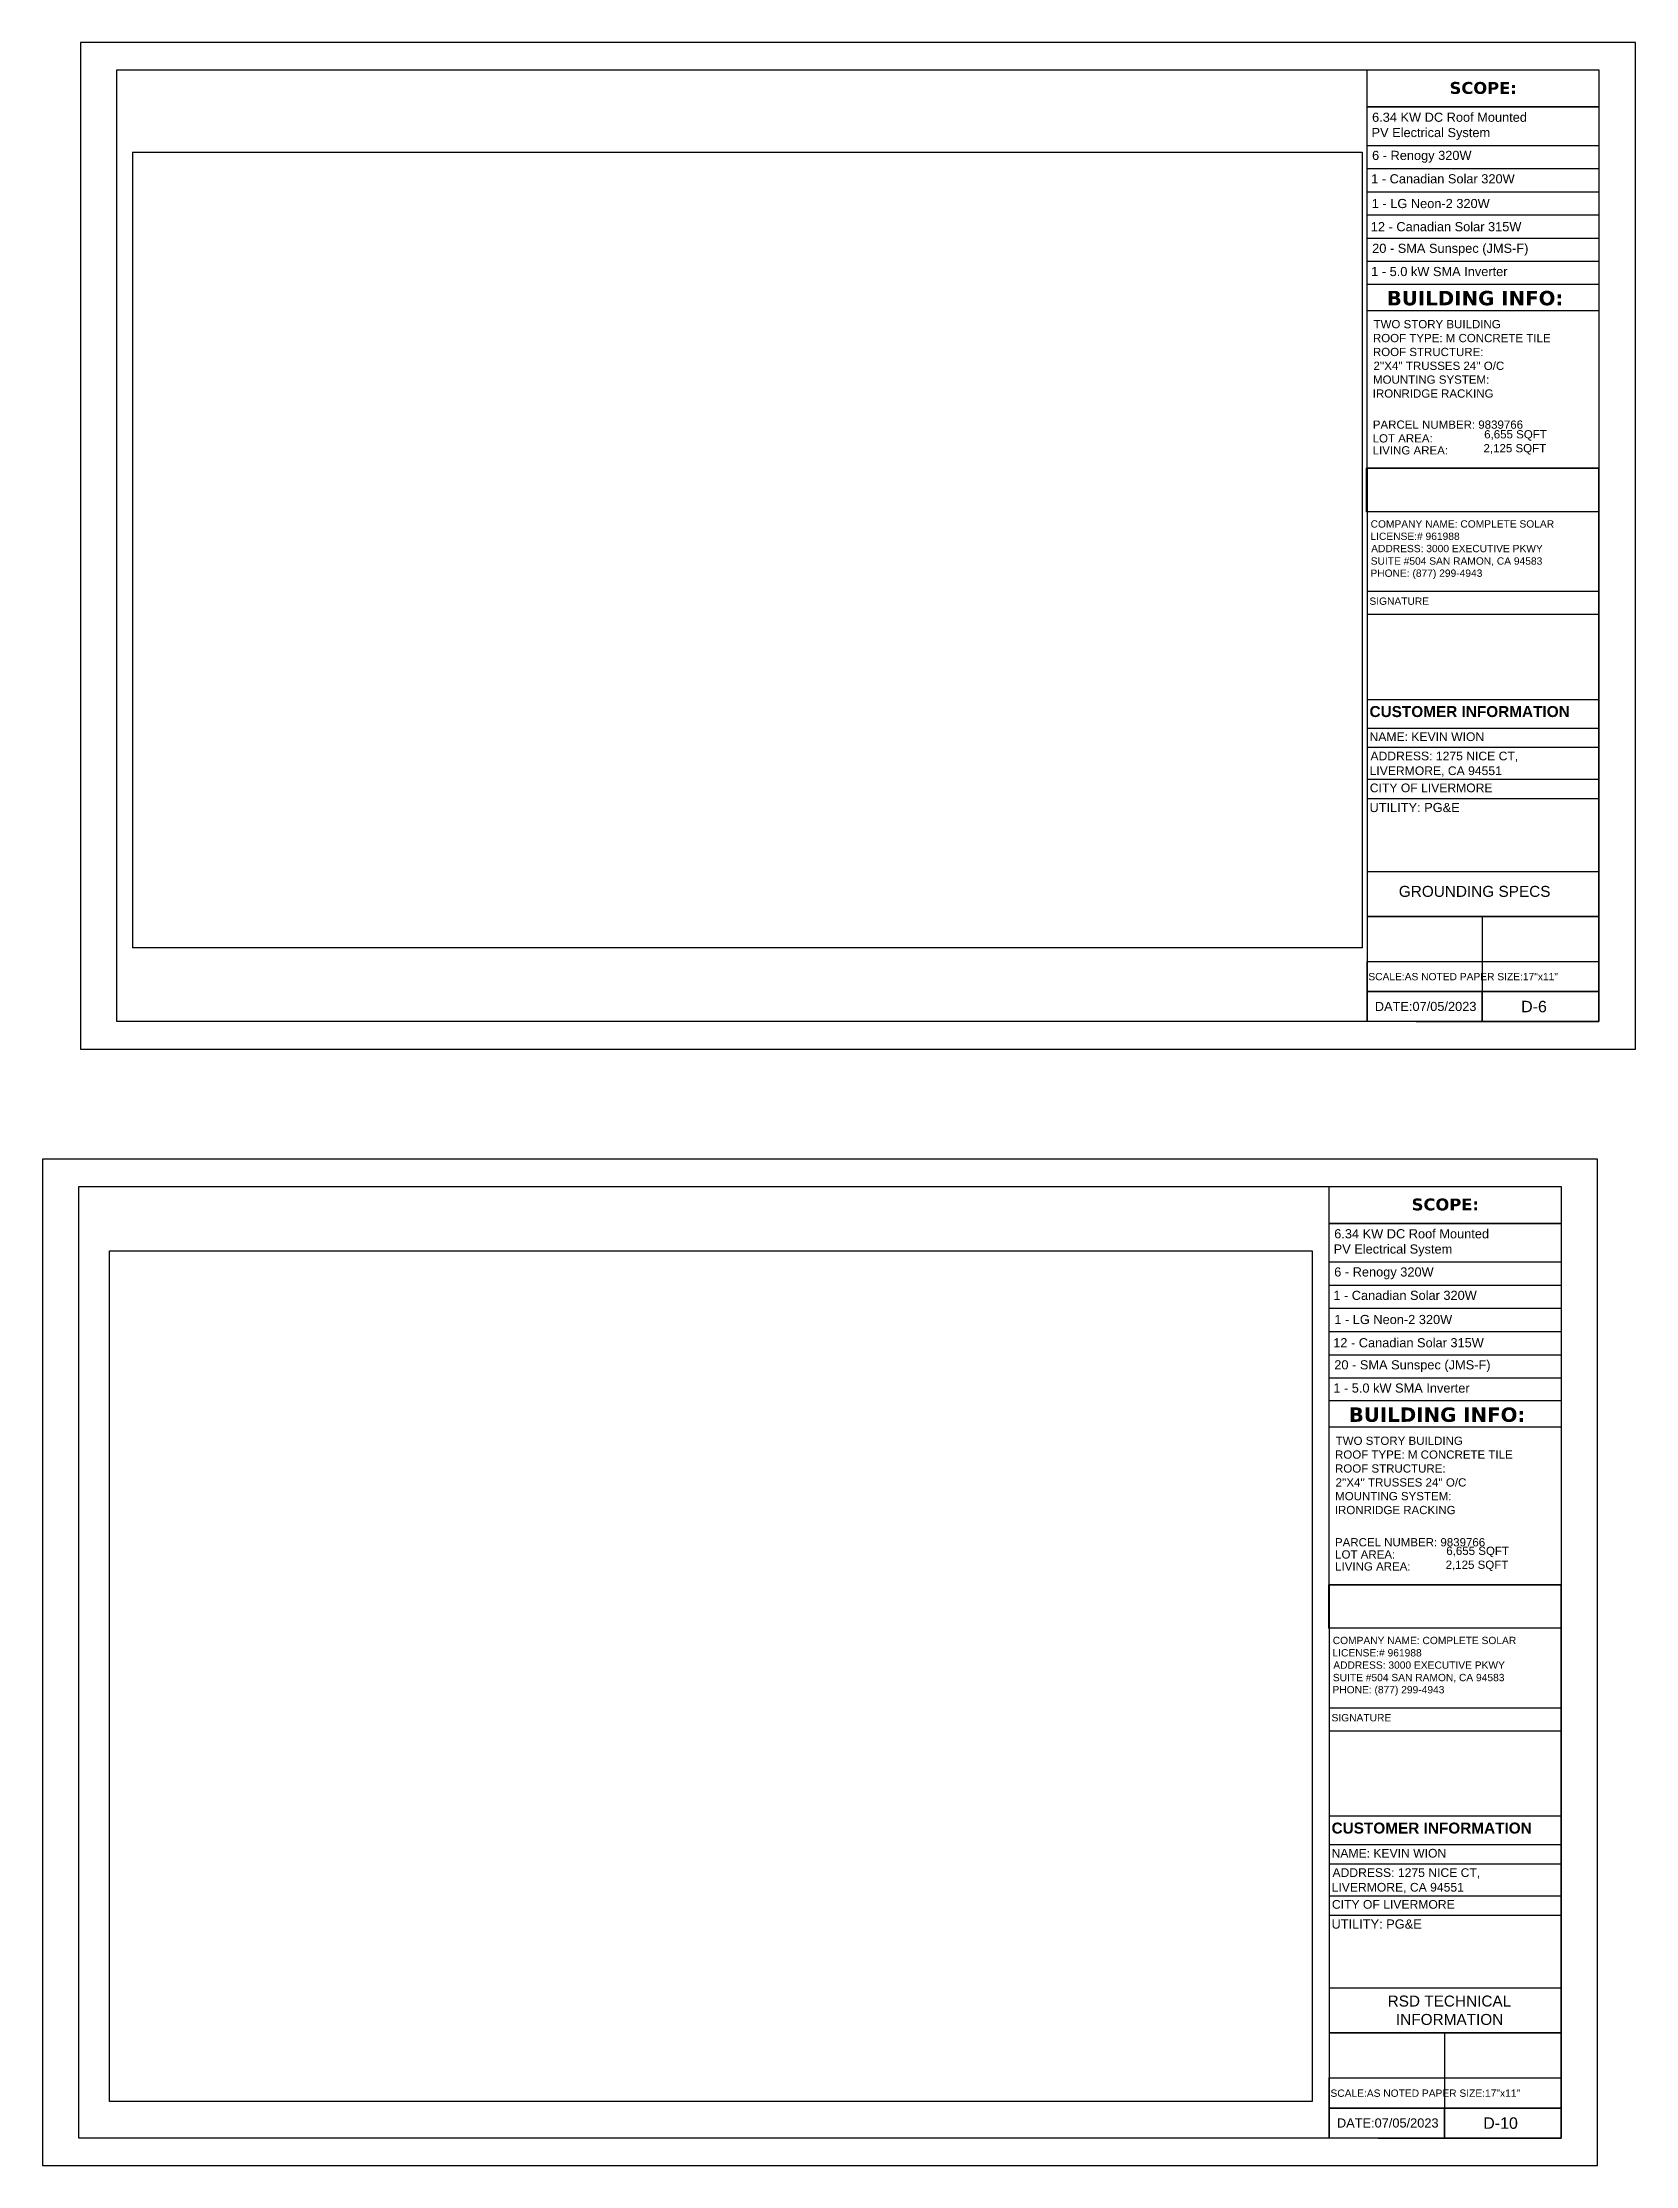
# Model space of a CAD drawing. Header units: inches. Extents: x 347 to 7477, y 1065 to 7514.
# Drawn here: x 347 to 2088, y 1065 to 3385 of the extents above; entities that cross this region are included whole.
import ezdxf

# ---------------------------------------------------------------- set-up
doc = ezdxf.new("R2010")
doc.units = ezdxf.units.IN
doc.header["$MEASUREMENT"] = 0
for name, color, linetype in [('PDF13_0', 7, 'Continuous'), ('PDF13_PDF_Geometry', 7, 'Continuous'), ('PDF13_Text', 7, 'Continuous'), ('PDF17_0', 7, 'Continuous'), ('PDF17_PDF_Geometry', 7, 'Continuous'), ('PDF17_Text', 7, 'Continuous'), ('PDF5_Text', 7, 'Continuous')]:
    doc.layers.add(name, color=color, linetype=linetype)
doc.styles.add('PDF Arial', font='arial.ttf')
doc.styles.add('PDF Arial Bold', font='arialbd.ttf')
doc.styles.add('PDF Verdana Bold', font='verdanab.ttf')
picture_1 = doc.add_image_def('image31.png', size_in_pixel=(45, 240))
picture_2 = doc.add_image_def('image32.png', size_in_pixel=(3192, 4933))
picture_3 = doc.add_image_def('image29.png', size_in_pixel=(45, 240))
picture_4 = doc.add_image_def('image30.png', size_in_pixel=(3413, 4826))

msp = doc.modelspace()

# ---------------------------------------------------------------- texts
at = {"layer": 'PDF13_Text', "attachment_point": 7}
for s, insert, char_height, style in [('SCOPE:', (1885.1, 3328.3), 13, 'PDF Verdana Bold'), ('6.34 KW DC Roof Mounted', (1800.4, 3297.9), 10, 'PDF Arial'), ('PV Electrical System', (1799.8, 3278.3), 10, 'PDF Arial'), ('6 - Renogy 320W', (1800.4, 3253.3), 10, 'PDF Arial'), ('1 - Canadian Solar 320W', (1799.4, 3230.6), 10, 'PDF Arial'), ('20 - SMA Sunspec (JMS-F)', (1800.5, 3151.8), 10, 'PDF Arial'), ('1 - 5.0 kW SMA Inverter', (1799.4, 3129.3), 10, 'PDF Arial'), ('BUILDING INFO:', (1816.4, 3097.2), 15.749, 'PDF Verdana Bold'), ('TWO STORY BUILDING', (1802, 3072.3), 9, 'PDF Arial'), ('ROOF TYPE: M CONCRETE TILE', (1801.3, 3057.1), 9, 'PDF Arial'), ('ROOF STRUCTURE:', (1801.3, 3041.9), 9, 'PDF Arial'), ('MOUNTING SYSTEM:', (1801.4, 3011.7), 9, 'PDF Arial'), ("2''X4'' TRUSSES 24'' O/C", (1801.9, 3026.8), 9, 'PDF Arial'), ('IRONRIDGE RACKING', (1801.1, 2996.5), 9, 'PDF Arial'), ('6,655 SQFT', (1922.9, 2949.6), 9, 'PDF Arial'), ('2,125 SQFT', (1922.2, 2934.4), 9, 'PDF Arial'), ('COMPANY NAME: COMPLETE SOLAR', (1798.8, 2854.5), 8, 'PDF Arial'), ('ADDRESS: 3000 EXECUTIVE PKWY', (1799.4, 2827.6), 8, 'PDF Arial'), ('LICENSE:# 961988', (1798.6, 2841), 8, 'PDF Arial'), ('SUITE #504 SAN RAMON, CA 94583', (1798.9, 2812.6), 8, 'PDF Arial'), ('PHONE: (877) 299-4943', (1798.6, 2798.4), 8, 'PDF Arial'), ('SIGNATURE', (1797.5, 2770.1), 8, 'PDF Arial'), ('CUSTOMER INFORMATION', (1797.6, 2647.4), 12, 'PDF Arial Bold'), ('NAME: KEVIN WION', (1797.6, 2621.2), 9.5, 'PDF Arial'), ('ADDRESS: 1275 NICE CT,', (1798.6, 2598.5), 9.5, 'PDF Arial'), ('LIVERMORE, CA 94551', (1797.7, 2582.4), 9.5, 'PDF Arial'), ('CITY OF LIVERMORE', (1797.9, 2565.3), 9.5, 'PDF Arial'), ('UTILITY: PG&E', (1797.6, 2543.6), 10, 'PDF Arial'), ('GROUNDING SPECS', (1829.6, 2450.9), 12, 'PDF Arial'), ('SCALE:AS NOTED PAPER SIZE:17"x11"', (1796.3, 2359.8), 8, 'PDF Arial'), ('DATE:07/05/2023', (1803.4, 2326.2), 10, 'PDF Arial'), ('D-6', (1963.3, 2324.8), 12.5, 'PDF Arial')]:
    msp.add_mtext(s, dxfattribs=dict(at, insert=insert, char_height=char_height, style=style))
at = {"layer": 'PDF17_Text', "attachment_point": 7}
for s, insert, char_height, style in [('SCOPE:', (1843.7, 2108.2), 13, 'PDF Verdana Bold'), ('6.34 KW DC Roof Mounted', (1759, 2077.8), 10, 'PDF Arial'), ('PV Electrical System', (1758.4, 2058.2), 10, 'PDF Arial'), ('6 - Renogy 320W', (1759, 2033.2), 10, 'PDF Arial'), ('1 - Canadian Solar 320W', (1758, 2010.5), 10, 'PDF Arial'), ('20 - SMA Sunspec (JMS-F)', (1759.1, 1931.7), 10, 'PDF Arial'), ('1 - 5.0 kW SMA Inverter', (1758, 1909.2), 10, 'PDF Arial'), ('BUILDING INFO:', (1774.9, 1877.1), 15.749, 'PDF Verdana Bold'), ('TWO STORY BUILDING', (1760.6, 1852.1), 9, 'PDF Arial'), ('ROOF TYPE: M CONCRETE TILE', (1759.9, 1837), 9, 'PDF Arial'), ('ROOF STRUCTURE:', (1759.9, 1821.8), 9, 'PDF Arial'), ("2''X4'' TRUSSES 24'' O/C", (1760.5, 1806.6), 9, 'PDF Arial'), ('MOUNTING SYSTEM:', (1760, 1791.6), 9, 'PDF Arial'), ('IRONRIDGE RACKING', (1759.7, 1776.4), 9, 'PDF Arial'), ('6,655 SQFT', (1881.5, 1729.5), 9, 'PDF Arial'), ('2,125 SQFT', (1880.8, 1714.3), 9, 'PDF Arial'), ('COMPANY NAME: COMPLETE SOLAR', (1757.4, 1634.4), 8, 'PDF Arial'), ('LICENSE:# 961988', (1757.1, 1620.9), 8, 'PDF Arial'), ('ADDRESS: 3000 EXECUTIVE PKWY', (1758, 1607.5), 8, 'PDF Arial'), ('SUITE #504 SAN RAMON, CA 94583', (1757.5, 1592.5), 8, 'PDF Arial'), ('PHONE: (877) 299-4943', (1757.1, 1578.3), 8, 'PDF Arial'), ('SIGNATURE', (1756.1, 1550), 8, 'PDF Arial'), ('CUSTOMER INFORMATION', (1756.1, 1427.3), 12, 'PDF Arial Bold'), ('NAME: KEVIN WION', (1756.1, 1401.1), 9.5, 'PDF Arial'), ('ADDRESS: 1275 NICE CT,', (1757.1, 1378.3), 9.5, 'PDF Arial'), ('LIVERMORE, CA 94551', (1756.2, 1362.3), 9.5, 'PDF Arial'), ('CITY OF LIVERMORE', (1756.5, 1345.2), 9.5, 'PDF Arial'), ('UTILITY: PG&E', (1756.1, 1323.5), 10, 'PDF Arial'), ('RSD TECHNICAL', (1817.4, 1238.3), 12, 'PDF Arial'), ('INFORMATION', (1826.5, 1218.2), 12, 'PDF Arial'), ('SCALE:AS NOTED PAPER SIZE:17"x11"', (1754.9, 1139.7), 8, 'PDF Arial'), ('DATE:07/05/2023', (1762, 1106.1), 10, 'PDF Arial'), ('D-10', (1921.9, 1104.7), 12.5, 'PDF Arial')]:
    msp.add_mtext(s, dxfattribs=dict(at, insert=insert, char_height=char_height, style=style))
at = {"layer": 'PDF5_Text', "attachment_point": 7, "style": 'PDF Arial'}
for s, insert, char_height in [('1 - LG Neon-2 320W', (1800.1, 3203.6), 10), ('12 - Canadian Solar 315W', (1799, 3178.3), 10), ('PARCEL NUMBER: 9839766', (1801.2, 2962.5), 9), ('LOT AREA:', (1801, 2947.5), 9), ('LIVING AREA:', (1801, 2934.4), 9), ('1 - LG Neon-2 320W', (1759.1, 1984.1), 10), ('12 - Canadian Solar 315W', (1757.9, 1958.7), 10), ('PARCEL NUMBER: 9839766', (1759.8, 1741.2), 9), ('LOT AREA:', (1760, 1727.9), 9), ('LIVING AREA:', (1760, 1714.8), 9)]:
    msp.add_mtext(s, dxfattribs=dict(at, insert=insert, char_height=char_height))

# ---------------------------------------------------------------- linework, layer by layer
at = {"layer": 'PDF13_0', "lineweight": 25}
for points in [[(388.5, 3384.7), (388.5, 2284.8), (2088.4, 2284.8), (2088.4, 3384.7)], [(2048.4, 3314.3), (1794.9, 3314.3)], [(2048.4, 3314.3), (2048.4, 3120.3), (1794.9, 3120.3), (1794.9, 3314.3)], [(445.7, 2395.2), (445.7, 3264.7), (1789.5, 3264.7), (1789.5, 2395.2)], [(1794.9, 2871.9), (1794.9, 2919.5), (2048.4, 2919.5), (2048.4, 2871.9)]]:
    msp.add_lwpolyline(points, close=True, dxfattribs=at)
for points in [[(1794.9, 2919.5), (1794.9, 3354.8)], [(1794.9, 3272.3), (2048.4, 3272.3)], [(1794.9, 3247), (2048.4, 3247)], [(1794.9, 3221.6), (2048.4, 3221.6)], [(1794.9, 3196.3), (2048.4, 3196.3)], [(1794.9, 3171), (2048.4, 3171)], [(1794.9, 3145.6), (2048.4, 3145.6)], [(1794.9, 3091.9), (2048.4, 3091.9)], [(1795, 2785), (2048.5, 2785)], [(1795, 2760), (2048.5, 2760)]]:
    msp.add_lwpolyline(points, dxfattribs=at)
at = {"layer": 'PDF13_PDF_Geometry', "lineweight": 25}
for points in [[(2048.4, 3354.8), (2048.4, 2314.8), (428.5, 2314.8), (428.5, 3354.8), (2048.4, 3354.8), (2048.4, 2314.8), (1794.9, 2314.8), (1794.9, 2347.6), (2048.4, 2347.6), (1794.9, 2347.6), (1794.9, 2380.6), (2048.4, 2380.6)], [(2048.4, 2836.9), (2048.4, 2380.6), (2048.4, 2347.6), (2048.4, 2314.8), (2048.4, 2919.5), (1794.9, 2919.5), (1794.9, 2314.8)], [(1794.9, 2666.9), (2048.4, 2666.9)], [(1794.9, 2635.6), (2048.4, 2635.6)], [(1794.9, 2614.5), (2048.4, 2614.5)], [(1794.9, 2579.6), (2048.5, 2579.6)], [(1794.9, 2558.5), (2048.5, 2558.5)], [(1794.9, 2478.9), (2048.5, 2478.9)], [(1798.5, 2429.8), (2048.4, 2429.8), (1794.9, 2429.8), (2048.4, 2429.8), (1920.8, 2429.8), (1920.8, 2380.6), (2048.4, 2380.6), (2048.4, 2429.8)], [(1920.8, 2380.6), (1920.8, 2347.6), (1920.8, 2314.8)]]:
    msp.add_lwpolyline(points, dxfattribs=at)
msp.add_lwpolyline([(2048.4, 2347.6), (2048.4, 2314.8), (1920.8, 2314.8), (1920.8, 2347.6)], close=True, dxfattribs=at)
at = {"layer": 'PDF13_PDF_Geometry', "color": 251, "lineweight": 25, "true_color": 0x525252}
msp.add_lwpolyline([(1848.5, 2314.8), (2048.4, 2314.8)], dxfattribs=at)
at = {"layer": 'PDF17_0', "lineweight": 25}
for points in [[(347.1, 2164.6), (347.1, 1064.7), (2046.9, 1064.7), (2046.9, 2164.6)], [(2007, 2094.2), (1753.5, 2094.2)], [(2007, 2094.2), (2007, 1900.2), (1753.5, 1900.2), (1753.5, 2094.2)], [(420.4, 1134.6), (420.4, 2064.3), (1735, 2064.3), (1735, 1134.6)], [(1753.5, 1651.8), (1753.5, 1699.4), (2007, 1699.4), (2007, 1651.8)]]:
    msp.add_lwpolyline(points, close=True, dxfattribs=at)
for points in [[(1753.5, 1699.4), (1753.5, 2134.7)], [(1753.5, 2052.2), (2007, 2052.2)], [(1753.5, 2026.9), (2007, 2026.9)], [(1753.5, 2001.5), (2007, 2001.5)], [(1753.5, 1976.2), (2007, 1976.2)], [(1753.5, 1950.8), (2007, 1950.8)], [(1753.5, 1925.5), (2007, 1925.5)], [(1753.5, 1871.8), (2007, 1871.8)], [(1753.6, 1564.9), (2007.1, 1564.9)], [(1753.6, 1539.9), (2007.1, 1539.9)]]:
    msp.add_lwpolyline(points, dxfattribs=at)
at = {"layer": 'PDF17_PDF_Geometry', "lineweight": 25}
for points in [[(2007, 2134.7), (2007, 1094.7), (387, 1094.7), (387, 2134.7), (2007, 2134.7), (2007, 1094.7), (1753.5, 1094.7), (1753.5, 1127.5), (2007, 1127.5), (1753.5, 1127.5), (1753.5, 1160.4), (2007, 1160.4)], [(2007, 1616.8), (2007, 1160.4), (2007, 1127.5), (2007, 1094.7), (2007, 1699.4), (1753.5, 1699.4), (1753.5, 1094.7)], [(1753.5, 1446.8), (2007, 1446.8)], [(1753.5, 1415.5), (2007, 1415.5)], [(1753.5, 1394.4), (2007, 1394.4)], [(1753.5, 1359.5), (2007.1, 1359.5)], [(1753.5, 1338.4), (2007.1, 1338.4)], [(1753.5, 1258.8), (2007.1, 1258.8)], [(1757.1, 1209.7), (2007, 1209.7), (1753.5, 1209.7), (2007, 1209.7), (1879.4, 1209.7), (1879.4, 1160.4), (2007, 1160.4), (2007, 1209.7)], [(1879.4, 1160.4), (1879.4, 1127.5), (1879.4, 1094.7)]]:
    msp.add_lwpolyline(points, dxfattribs=at)
msp.add_lwpolyline([(2007, 1127.5), (2007, 1094.7), (1879.4, 1094.7), (1879.4, 1127.5)], close=True, dxfattribs=at)
at = {"layer": 'PDF17_PDF_Geometry', "color": 251, "lineweight": 25, "true_color": 0x525252}
msp.add_lwpolyline([(1807.1, 1094.7), (2007, 1094.7)], dxfattribs=at)

msp.set_redraw_order([(e.dxf.handle, doc.entitydb.next_handle()) for e in msp.query("TEXT MTEXT ATTDEF DIMENSION ARC_DIMENSION")])  # texts and dimensions are drawn at this point

# ---------------------------------------------------------------- pictures from other files: only their frames are drawn
at = {"layer": 'PDF13_0', "color": 7, "lineweight": 0}
image = msp.add_image(picture_2, insert=(1789.5, 2395.2), size_in_units=(869.6, 1343.9), rotation=90, dxfattribs=at)
image.dxf.flags = 15
image = msp.add_image(picture_1, insert=(2048.4, 2871.9), size_in_units=(47.5, 254.3), rotation=90, dxfattribs=at)
image.dxf.flags = 15
at = {"layer": 'PDF17_0', "color": 7, "lineweight": 0}
image = msp.add_image(picture_4, insert=(1735, 1134.6), size_in_units=(929.8, 1314.7), rotation=90, dxfattribs=at)
image.dxf.flags = 15
image = msp.add_image(picture_3, insert=(2007, 1651.8), size_in_units=(47.5, 254.3), rotation=90, dxfattribs=at)
image.dxf.flags = 15

doc.saveas('drawing.dxf')
